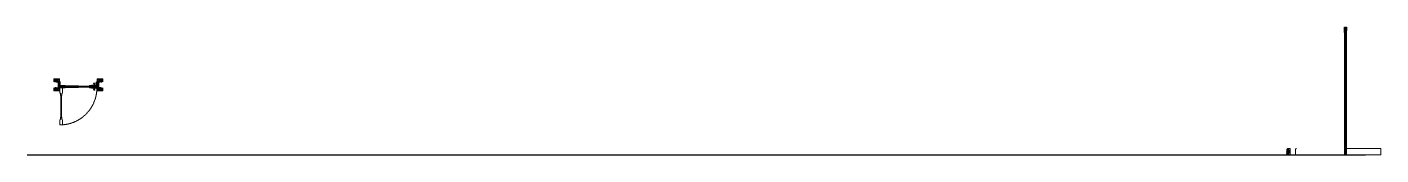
# Model space of a CAD drawing. Header units: inches. Extents: x 230831 to 416194, y 441295 to 526666.
# Drawn here: x 249454 to 281230, y 441295 to 444295 of the extents above; entities that cross this region are included whole.
import ezdxf

# ---------------------------------------------------------------- set-up
doc = ezdxf.new("R2010")
doc.units = ezdxf.units.IN
doc.header["$MEASUREMENT"] = 0
for name, pattern in [('HIDDEN', [0.375, 0.25, -0.125]), ('HIDDEN2', [0.1875, 0.125, -0.0625]), ('xref grd floor$2$HIDDEN2', [0.1875, 0.125, -0.0625])]:
    doc.linetypes.add(name, pattern=pattern)
for name, color, linetype in [('8', 8, 'Continuous'), ('Calliper_wash basin counter', 1, 'Continuous'), ('CQ marble hatch', 8, 'Continuous'), ('CQ SPOT DETAIL DIMENSION', 9, 'Continuous'), ('CQ Wood plan', 23, 'Continuous'), ('WOOD', 23, 'Continuous'), ('xref grd floor$2$Calliper_wash basin counter', 1, 'Continuous')]:
    doc.layers.add(name, color=color, linetype=linetype)
for name, color, linetype, lineweight in [('CQ Hardware Accs.', 1, 'Continuous', 0), ('CQ Marble', 6, 'Continuous', 0), ('CQ Wood', 30, 'Continuous', 0), ('CQ Wood hatch', 32, 'Continuous', 0)]:
    doc.layers.add(name, color=color, linetype=linetype, lineweight=lineweight)

# ---------------------------------------------------------------- blocks, each defined once
blk = doc.blocks.new('door hinge plan')
at = {"layer": 'Calliper_wash basin counter', "linetype": 'HIDDEN2', "lineweight": 0}
for points in [[(18622, -10463), (18622, -10495), (18625, -10495), (18625, -10464)], [(18626, -10447), (18626, -10457), (18635, -10457)], [(18627, -10464), (18627, -10464)], [(18631, -10463), (18631, -10495), (18628, -10495), (18628, -10464)]]:
    blk.add_lwpolyline(points, dxfattribs=at)
blk.add_circle((18626, -10457), 7, dxfattribs=at)
blk = doc.blocks.new('door gasket')
at = {"layer": 'Calliper_wash basin counter', "color": 1, "lineweight": 0}
for points in [[(18558, -10543), (18558, -10544), (18556, -10544), (18558, -10545), (18558, -10546), (18556, -10545), (18558, -10546), (18558, -10546)], [(18559, -10543), (18559, -10544), (18560, -10544), (18559, -10545), (18559, -10546), (18560, -10545), (18559, -10546), (18558, -10546)]]:
    blk.add_lwpolyline(points, dxfattribs=at)
blk.add_circle((18558, -10540), 2.73, dxfattribs=at)
blk.add_arc((18558, -10540), 3.5, 281.1202, 258.8798, dxfattribs=at)
blk = doc.blocks.new('handle + plate bronze LXVI t')
at = {"lineweight": 0}
for p, q in [((7709, 1693), (7681, 1693)), ((7693, 1736), (7709, 1736)), ((7694, 1737), (7709, 1737)), ((7696, 1739), (7709, 1739)), ((7700, 1727), (7718, 1727)), ((7701, 1699), (7717, 1699)), ((7722, 1739), (7709, 1739)), ((7724, 1737), (7709, 1737)), ((7725, 1736), (7709, 1736)), ((7709, 1693), (7737, 1693))]:
    blk.add_line(p, q, dxfattribs=at)
for points in [[(7709, 1689), (7679, 1689), (7679, 1689), (7679, 1692, -0.414214), (7679, 1693), (7681, 1693), (7681, 1694, -0.414214), (7681, 1695), (7686, 1695)], [(7709, 1689), (7684, 1689), (7684, 1689), (7684, 1692, -0.414214), (7684, 1693), (7686, 1693), (7686, 1694, -0.414214), (7686, 1695), (7709, 1695)], [(7709, 1729), (7695, 1729, -0.294682), (7693, 1730, -0.170325), (7692, 1735, -0.297435), (7694, 1737, -0.086967), (7695, 1738, -0.287239), (7696, 1739, -0.069788), (7709, 1740, -0.009766)], [(7700, 1695), (7700, 1698), (7709, 1698), (7701, 1698), (7701, 1699), (7700, 1699, -0.06755), (7700, 1700, 0.10002), (7702, 1726, 0.275691), (7700, 1727), (7700, 1728), (7709, 1728)], [(7709, 1729), (7723, 1729, 0.294682), (7725, 1730, 0.170325), (7726, 1735, 0.297435), (7724, 1737, 0.086967), (7723, 1738, 0.287239), (7721, 1739, 0.069788), (7709, 1740, 0.009766)], [(7718, 1695), (7718, 1698), (7709, 1698), (7717, 1698), (7717, 1699), (7718, 1699, 0.06755), (7717, 1700, -0.10002), (7716, 1726, -0.275691), (7718, 1727), (7718, 1728), (7709, 1728)], [(7709, 1689), (7739, 1689), (7739, 1689), (7739, 1692, 0.414214), (7738, 1693), (7737, 1693), (7737, 1694, 0.414214), (7736, 1695), (7731, 1695)], [(7709, 1689), (7734, 1689), (7734, 1689), (7734, 1692, 0.414214), (7733, 1693), (7732, 1693), (7732, 1694, 0.414214), (7731, 1695), (7709, 1695)]]:
    blk.add_lwpolyline(points, format="xyb", dxfattribs=at)
for points in [[(7700, 1728), (7699, 1728), (7699, 1729)], [(7700, 1728), (7699, 1728), (7699, 1729)], [(7718, 1728), (7719, 1728), (7719, 1729)]]:
    blk.add_lwpolyline(points, dxfattribs=at)
blk = doc.blocks.new('WD-05 GF-19 EDITED')
at = {"layer": 'CQ Wood hatch', "lineweight": 0}
h = blk.add_hatch(dxfattribs=at)
h.set_pattern_fill('ANSI36', color=252, scale=30, style=0)
h.paths.add_polyline_path([(228755, 462756), (228800, 462756), (228800, 462784), (228755, 462784)])
h = blk.add_hatch(dxfattribs=at)
h.set_pattern_fill('ANSI36', color=252, scale=30, style=0)
edge = h.paths.add_edge_path()
edge.add_line((228800, 462738), (228796, 462738))
edge.add_line((228796, 462738), (228796, 462715))
edge.add_line((228796, 462715), (228800, 462715))
edge.add_line((228800, 462715), (228800, 462697))
edge.add_line((228800, 462697), (228780, 462697))
edge.add_line((228780, 462697), (228780, 462703))
edge.add_arc((228780, 462707), 4, 180, 270, ccw=False)
edge.add_line((228776, 462707), (228770, 462707))
edge.add_arc((228715, 462704), 54.6, 362.3567, 373.2056)
edge.add_arc((228752, 462712), 17.6, 376.2685, 412.9273)
edge.add_arc((228766, 462732), 6.95, 182.9984, 239.3492, ccw=False)
edge.add_arc((228765, 462732), 5.85, 87.8243, 181.9115, ccw=False)
edge.add_line((228765, 462737), (228765, 462741))
edge.add_line((228765, 462741), (228760, 462741))
edge.add_line((228760, 462741), (228760, 462750))
edge.add_line((228760, 462750), (228765, 462750))
edge.add_line((228765, 462750), (228765, 462756))
edge.add_line((228765, 462756), (228800, 462756))
edge.add_line((228800, 462756), (228800, 462738))
h = blk.add_hatch(dxfattribs=at)
h.set_pattern_fill('ANSI36', color=252, scale=30, style=0)
h.paths.add_polyline_path([(228800, 462657), (228800, 462657), (228800, 462657), (228800, 462672), (228800, 462707), (228940, 462707), (228940, 462667), (228883, 462667), (228883, 462670), (228879, 462670), (228879, 462657)])
h = blk.add_hatch(dxfattribs=at)
h.set_pattern_fill('ANSI36', color=252, scale=30, style=0)
edge = h.paths.add_edge_path()
edge.add_line((228880, 462666), (228880, 462546))
edge.add_line((228880, 462546), (228884, 462546))
edge.add_arc((228891, 462545), 6.66, 176.9282, 273.7279)
edge.add_line((228891, 462539), (228891, 462533))
edge.add_line((228891, 462533), (228893, 462533))
edge.add_line((228893, 462533), (228893, 462496))
edge.add_line((228893, 462496), (228895, 462496))
edge.add_line((228895, 462496), (228895, 462490))
edge.add_arc((228895, 462487), 3.01, -0.1129, 90, ccw=False)
edge.add_line((228898, 462486), (228900, 462486))
edge.add_line((228900, 462486), (228900, 462496))
edge.add_line((228900, 462496), (228920, 462496))
edge.add_line((228920, 462496), (228920, 462486))
edge.add_line((228920, 462486), (228922, 462486))
edge.add_arc((228925, 462487), 3.01, 90, 180.1129, ccw=False)
edge.add_line((228925, 462490), (228925, 462496))
edge.add_line((228925, 462496), (228927, 462496))
edge.add_line((228927, 462496), (228927, 462533))
edge.add_line((228927, 462533), (228929, 462533))
edge.add_line((228929, 462533), (228929, 462539))
edge.add_arc((228929, 462545), 6.66, 266.2721, 363.0718)
edge.add_line((228936, 462546), (228940, 462546))
edge.add_line((228940, 462546), (228940, 462666))
edge.add_line((228940, 462666), (228909, 462666))
edge.add_line((228909, 462666), (228880, 462666))
h = blk.add_hatch(dxfattribs=at)
h.set_pattern_fill('ANSI36', color=252, scale=30, style=0)
h.paths.add_polyline_path([(228985, 462756), (228940, 462756), (228940, 462784), (228985, 462784)])
h = blk.add_hatch(dxfattribs=at)
h.set_pattern_fill('ANSI36', color=252, scale=30, style=0)
edge = h.paths.add_edge_path()
edge.add_line((228944, 462738), (228940, 462738))
edge.add_line((228940, 462738), (228940, 462756))
edge.add_line((228940, 462756), (228975, 462756))
edge.add_line((228975, 462756), (228975, 462750))
edge.add_line((228975, 462750), (228980, 462750))
edge.add_line((228980, 462750), (228980, 462741))
edge.add_line((228980, 462741), (228975, 462741))
edge.add_line((228975, 462741), (228975, 462737))
edge.add_arc((228975, 462732), 5.85, -1.9115, 92.1757, ccw=False)
edge.add_arc((228974, 462732), 6.95, 300.6508, 357.0016, ccw=False)
edge.add_arc((228988, 462712), 17.6, 127.0727, 163.7315)
edge.add_arc((229025, 462704), 54.6, 166.7944, 177.6433)
edge.add_line((228970, 462707), (228964, 462707))
edge.add_arc((228960, 462707), 4, 270, 360, ccw=False)
edge.add_line((228960, 462703), (228960, 462697))
edge.add_line((228960, 462697), (228940, 462697))
edge.add_line((228940, 462697), (228940, 462715))
edge.add_line((228940, 462715), (228944, 462715))
edge.add_line((228944, 462715), (228944, 462738))
h = blk.add_hatch(dxfattribs=at)
h.set_pattern_fill('ANSI36', color=252, scale=30, style=0)
h.paths.add_polyline_path([(228900, 462232), (228900, 462496), (228920, 462496), (228920, 462232)])
h = blk.add_hatch(dxfattribs=at)
h.set_pattern_fill('ANSI36', color=252, scale=30, style=0)
h.paths.add_polyline_path([(228900, 462232), (228900, 461967), (228920, 461967), (228920, 462232)])
h = blk.add_hatch(dxfattribs=at)
h.set_pattern_fill('ANSI36', color=252, scale=30, style=0)
h.paths.add_polyline_path([(228755, 461707), (228800, 461707), (228800, 461679), (228755, 461679)])
h = blk.add_hatch(dxfattribs=at)
h.set_pattern_fill('ANSI36', color=252, scale=30, style=0)
edge = h.paths.add_edge_path()
edge.add_line((228796, 461725), (228800, 461725))
edge.add_line((228800, 461725), (228800, 461707))
edge.add_line((228800, 461707), (228765, 461707))
edge.add_line((228765, 461707), (228765, 461713))
edge.add_line((228765, 461713), (228760, 461713))
edge.add_line((228760, 461713), (228760, 461722))
edge.add_line((228760, 461722), (228765, 461722))
edge.add_line((228765, 461722), (228765, 461726))
edge.add_arc((228765, 461731), 5.85, 178.0885, 272.1757, ccw=False)
edge.add_arc((228766, 461731), 6.95, 120.6508, 177.0016, ccw=False)
edge.add_arc((228752, 461751), 17.6, 307.0727, 343.7315)
edge.add_arc((228715, 461759), 54.6, 346.7944, 357.6433)
edge.add_line((228770, 461757), (228776, 461757))
edge.add_arc((228780, 461757), 4, 90, 180, ccw=False)
edge.add_line((228780, 461761), (228780, 461767))
edge.add_line((228780, 461767), (228800, 461767))
edge.add_line((228800, 461767), (228800, 461748))
edge.add_line((228800, 461748), (228796, 461748))
edge.add_line((228796, 461748), (228796, 461725))
h = blk.add_hatch(dxfattribs=at)
h.set_pattern_fill('ANSI36', color=252, scale=30, style=0)
h.paths.add_polyline_path([(228800, 461807), (228800, 461807), (228800, 461807), (228800, 461792), (228800, 461757), (228940, 461757), (228940, 461797), (228883, 461797), (228883, 461794), (228879, 461794), (228879, 461807)])
h = blk.add_hatch(dxfattribs=at)
h.set_pattern_fill('ANSI36', color=252, scale=30, style=0)
edge = h.paths.add_edge_path()
edge.add_line((228920, 461967), (228920, 461977))
edge.add_line((228920, 461977), (228922, 461977))
edge.add_arc((228925, 461976), 3.01, 179.8871, 270)
edge.add_line((228925, 461973), (228925, 461968))
edge.add_line((228925, 461968), (228927, 461968))
edge.add_line((228927, 461968), (228927, 461930))
edge.add_line((228927, 461930), (228929, 461930))
edge.add_line((228929, 461930), (228929, 461925))
edge.add_arc((228929, 461918), 6.66, -3.0718, 93.7279, ccw=False)
edge.add_line((228936, 461918), (228940, 461918))
edge.add_line((228940, 461918), (228940, 461798))
edge.add_line((228940, 461798), (228880, 461798))
edge.add_line((228880, 461798), (228880, 461918))
edge.add_line((228880, 461918), (228884, 461918))
edge.add_arc((228891, 461918), 6.66, 86.2721, 183.0718, ccw=False)
edge.add_line((228891, 461925), (228891, 461930))
edge.add_line((228891, 461930), (228893, 461930))
edge.add_line((228893, 461930), (228893, 461968))
edge.add_line((228893, 461968), (228895, 461968))
edge.add_line((228895, 461968), (228895, 461973))
edge.add_arc((228895, 461976), 3.01, 270, 360.1129)
edge.add_line((228898, 461977), (228900, 461977))
edge.add_line((228900, 461977), (228900, 461967))
edge.add_line((228900, 461967), (228920, 461967))
h = blk.add_hatch(dxfattribs=at)
h.set_pattern_fill('ANSI36', color=252, scale=30, style=0)
h.paths.add_polyline_path([(228960, 461767), (228960, 461761, -0.414214), (228964, 461757), (228970, 461757, 0.047373), (228971, 461746, 0.161332), (228978, 461737, -0.250955), (228981, 461732, -0.435265), (228975, 461726), (228975, 461722), (228980, 461722), (228980, 461713), (228975, 461713), (228975, 461707), (228940, 461707), (228940, 461725), (228944, 461725), (228944, 461748), (228940, 461748), (228940, 461757), (228940, 461767)])
h = blk.add_hatch(dxfattribs=at)
h.set_pattern_fill('ANSI36', color=252, scale=30, style=0)
h.paths.add_polyline_path([(228985, 461707), (228940, 461707), (228940, 461679), (228985, 461679)])
at = {"layer": 'CQ Marble', "ltscale": 5, "elevation": 0}
for points in [[(228800, 462809), (228730, 462809), (228730, 462672), (228800, 462672)], [(228940, 462809), (229010, 462809), (229010, 462672), (228940, 462672)], [(228800, 461654), (228730, 461654), (228730, 461792), (228800, 461792)], [(228940, 461654), (229010, 461654), (229010, 461792), (228940, 461792)]]:
    blk.add_lwpolyline(points, dxfattribs=at)
at = {"layer": 'CQ Marble', "color": 251, "ltscale": 5, "true_color": 0x636466, "elevation": 0}
for points in [[(228800, 462804), (228735, 462804), (228735, 462677), (228800, 462677)], [(228800, 462794), (228745, 462794), (228745, 462686), (228800, 462686)], [(228940, 462804), (229005, 462804), (229005, 462677), (228940, 462677)], [(228940, 462794), (228995, 462794), (228995, 462686), (228940, 462686)], [(228800, 461659), (228735, 461659), (228735, 461787), (228800, 461787)], [(228800, 461669), (228745, 461669), (228745, 461777), (228800, 461777)], [(228940, 461659), (229005, 461659), (229005, 461787), (228940, 461787)], [(228940, 461669), (228995, 461669), (228995, 461777), (228940, 461777)]]:
    blk.add_lwpolyline(points, dxfattribs=at)
at = {"layer": 'CQ Wood hatch', "linetype": 'HIDDEN', "lineweight": 5, "ltscale": 50, "elevation": 0}
blk.add_lwpolyline([(229109, 461817), (229119, 461817), (229119, 461816, 0.414791), (229116, 461813), (229110, 461813), (229110, 461811), (229072, 461811), (229072, 461809), (229067, 461809, -0.449416), (229060, 461802), (229060, 461798), (228940, 461798), (228940, 461858), (229060, 461858), (229060, 461854, -0.449416), (229067, 461846), (229072, 461846), (229072, 461844), (229110, 461844), (229110, 461842), (229116, 461842, 0.414791), (229119, 461839), (229119, 461837), (229109, 461837)], format="xyb", close=True, dxfattribs=at)
for points in [[(229374, 461837), (229109, 461837), (229109, 461817), (229374, 461817), (229374, 461837)], [(229374, 461837), (229639, 461837), (229639, 461817), (229374, 461817), (229374, 461837)]]:
    blk.add_lwpolyline(points, dxfattribs=at)
blk.add_lwpolyline([(229808, 461858), (229688, 461858), (229688, 461854, 0.449416), (229681, 461846), (229676, 461846), (229676, 461844), (229638, 461844), (229638, 461842), (229632, 461842, -0.414791), (229629, 461839), (229629, 461837), (229639, 461837), (229639, 461817), (229629, 461817), (229629, 461816, -0.414791), (229632, 461813), (229638, 461813), (229638, 461811), (229676, 461811), (229676, 461809), (229681, 461809, 0.449416), (229688, 461802), (229688, 461798), (229808, 461798), (229808, 461829), (229808, 461829), (229808, 461858)], format="xyb", dxfattribs=at)
at = {"layer": 'CQ Wood hatch', "linetype": 'HIDDEN', "lineweight": 5, "ltscale": 50}
blk.add_arc((228940, 461798, 0), 868, 0, 90, dxfattribs=at)
at = {"layer": 'CQ Wood plan', "elevation": 0}
for points in [[(228755, 462756), (228800, 462756), (228800, 462784), (228755, 462784), (228755, 462756)], [(228985, 462756), (228940, 462756), (228940, 462784), (228985, 462784), (228985, 462756)], [(228940, 462784), (228965, 462784)], [(228900, 462232), (228900, 462496), (228920, 462496), (228920, 462232), (228900, 462232)], [(228900, 462232), (228900, 461967), (228920, 461967), (228920, 462232), (228900, 462232)], [(228755, 461707), (228800, 461707), (228800, 461679), (228755, 461679), (228755, 461707)], [(228879, 461803), (228879, 461807), (228800, 461807)], [(228800, 461807), (228800, 461807), (228800, 461807), (228800, 461807), (228800, 461807), (228800, 461807), (228800, 461802), (228800, 461757), (228940, 461757), (228940, 461797), (228940, 461797), (228883, 461797), (228883, 461794), (228879, 461794), (228879, 461801)], [(228879, 461801), (228876, 461801), (228876, 461803), (228879, 461803)], [(228985, 461707), (228940, 461707), (228940, 461679), (228985, 461679), (228985, 461707)]]:
    blk.add_lwpolyline(points, dxfattribs=at)
for points in [[(228759, 462731, -0.435265), (228765, 462737), (228765, 462741), (228760, 462741), (228760, 462750), (228765, 462750), (228765, 462756), (228800, 462756), (228800, 462697), (228780, 462697), (228780, 462703, -0.414214), (228776, 462707), (228770, 462707, 0.047373), (228769, 462717, 0.161332), (228762, 462726, -0.250955)], [(228981, 462731, 0.435265), (228975, 462737), (228975, 462741), (228980, 462741), (228980, 462750), (228975, 462750), (228975, 462756), (228940, 462756), (228940, 462697), (228960, 462697), (228960, 462703, 0.414214), (228964, 462707), (228970, 462707, -0.047373), (228971, 462717, -0.161332), (228978, 462726, 0.250955)], [(228759, 461732, 0.435265), (228765, 461726), (228765, 461722), (228760, 461722), (228760, 461713), (228765, 461713), (228765, 461707), (228800, 461707), (228800, 461767), (228780, 461767), (228780, 461761, 0.414214), (228776, 461757), (228770, 461757, -0.047373), (228769, 461746, -0.161332), (228762, 461737, 0.250955)], [(228920, 461967), (228920, 461977), (228922, 461977, 0.414791), (228925, 461973), (228925, 461968), (228927, 461968), (228927, 461930), (228929, 461930), (228929, 461925, -0.449416), (228936, 461918), (228940, 461918), (228940, 461798), (228880, 461798), (228880, 461918), (228884, 461918, -0.449416), (228891, 461925), (228891, 461930), (228893, 461930), (228893, 461968), (228895, 461968), (228895, 461973, 0.414791), (228898, 461977), (228900, 461977), (228900, 461967)], [(228981, 461732, -0.435265), (228975, 461726), (228975, 461722), (228980, 461722), (228980, 461713), (228975, 461713), (228975, 461707), (228940, 461707), (228940, 461767), (228960, 461767), (228960, 461761, -0.414214), (228964, 461757), (228970, 461757, 0.047373), (228971, 461746, 0.161332), (228978, 461737, -0.250955)]]:
    blk.add_lwpolyline(points, format="xyb", close=True, dxfattribs=at)
for points in [[(228796, 462715), (228796, 462738), (228800, 462738), (228800, 462715)], [(228944, 462715), (228944, 462738), (228940, 462738), (228940, 462715)], [(228796, 461748), (228796, 461725), (228800, 461725), (228800, 461748)], [(228944, 461748), (228944, 461725), (228940, 461725), (228940, 461748)]]:
    blk.add_lwpolyline(points, close=True, dxfattribs=at)
for points in [[(228800, 462657), (228800, 462657), (228800, 462657), (228800, 462657, 1.496606), (228800, 462657), (228800, 462657), (228800, 462672), (228800, 462707), (228940, 462707), (228940, 462667), (228940, 462667), (228883, 462667), (228883, 462670), (228879, 462670), (228879, 462657), (228800, 462657)], [(228880, 462666), (228880, 462546), (228884, 462546, 0.449416), (228891, 462539), (228891, 462533), (228893, 462533), (228893, 462496), (228895, 462496), (228895, 462490, -0.414791), (228898, 462486), (228900, 462486), (228900, 462496), (228920, 462496), (228920, 462486), (228922, 462486, -0.414791), (228925, 462490), (228925, 462496), (228927, 462496), (228927, 462533), (228929, 462533), (228929, 462539, 0.449416), (228936, 462546), (228940, 462546), (228940, 462666), (228909, 462666), (228909, 462666), (228880, 462666)]]:
    blk.add_lwpolyline(points, format="xyb", dxfattribs=at)
at = {"layer": 'CQ Hardware Accs.', "color": 6, "xscale": -1, "rotation": 90}
blk.add_blockref('handle + plate bronze LXVI t', (230569, 470314, 0), dxfattribs=at)
at = {"layer": 'CQ Hardware Accs.', "color": 6, "rotation": 270}
blk.add_blockref('handle + plate bronze LXVI t', (227251, 470314, 0), dxfattribs=at)
at = {"layer": 'xref grd floor$2$Calliper_wash basin counter', "linetype": 'xref grd floor$2$HIDDEN2', "lineweight": 0, "extrusion": (2.75225e-11, -2.24616e-10, -1), "xscale": -1, "zscale": -1, "rotation": 90}
for name, p in [('door gasket', (-239423, 480360, 0)), ('door hinge plan', (-239397, 480423, 0))]:
    blk.add_blockref(name, p, dxfattribs=at)
blk = doc.blocks.new('wood panel sect')
at = {"lineweight": 0}
h = blk.add_hatch(dxfattribs=at)
h.set_pattern_fill('ANSI31', color=8, scale=40, angle=90)
h.set_pattern_definition([(135, (-8041.1136, 0), (-3.535533906, -3.535533906), [])])
edge = h.paths.add_edge_path()
edge.add_line((253474, 452417), (253519, 452417))
edge.add_line((253519, 452417), (253519, 452337))
edge.add_line((253519, 452337), (253511, 452337))
edge.add_arc((253505, 452330), 9.86, -73.0347, 51.2832, ccw=False)
edge.add_arc((253513, 452304), 17.4, 108.072, 126.9855)
edge.add_arc((253512, 452306), 14.7, 127.5657, 181.9807)
edge.add_line((253497, 452305), (253491, 452305))
edge.add_line((253491, 452305), (253491, 452303))
edge.add_arc((253491, 452298), 5.1, -180.1995, 89.8005, ccw=False)
edge.add_line((253486, 452298), (253484, 452298))
edge.add_line((253484, 452298), (253484, 452292))
edge.add_line((253484, 452292), (253474, 452292))
edge.add_line((253474, 452292), (253474, 452417))
edge = h.paths.add_edge_path()
edge.add_line((253514, 449567), (253514, 449572))
edge.add_line((253514, 449572), (253519, 449572))
edge.add_line((253519, 449572), (253519, 449572))
edge.add_line((253519, 449572), (253519, 449572))
edge.add_line((253519, 449572), (253519, 449647))
edge.add_line((253519, 449647), (253511, 449647))
edge.add_arc((253505, 449655), 9.86, 308.7168, 433.0347)
edge.add_arc((253513, 449681), 17.4, 233.0145, 251.928, ccw=False)
edge.add_arc((253512, 449678), 14.7, 178.0193, 232.4343, ccw=False)
edge.add_line((253497, 449679), (253491, 449679))
edge.add_line((253491, 449679), (253491, 449681))
edge.add_arc((253491, 449686), 5.1, 270.1995, 540.1995)
edge.add_line((253486, 449686), (253484, 449686))
edge.add_line((253484, 449686), (253484, 449692))
edge.add_line((253484, 449692), (253474, 449692))
edge.add_line((253474, 449692), (253474, 449567))
edge.add_line((253474, 449567), (253474, 449567))
edge.add_line((253474, 449567), (253514, 449567))
edge.add_arc((253519, 449567), 5, 179.9116, 180, ccw=False)
at = {"layer": 'CQ SPOT DETAIL DIMENSION', "color": 8, "lineweight": 0}
for p, q in [((253474, 449567, 0), (253474, 452292, 0)), ((253484, 449686, 0), (253484, 452298, 0)), ((253486, 449686, 0), (253486, 452298, 0)), ((253496, 449686, 0), (253496, 452298, 0)), ((253497, 449678, 0), (253497, 452305, 0)), ((253515, 449655, 0), (253515, 452330, 0)), ((253519, 449572, 0), (253519, 452337, 0))]:
    blk.add_line(p, q, dxfattribs=at)
at = {"layer": 'WOOD', "elevation": 0}
for points in [[(253474, 452417), (253519, 452417), (253519, 452337), (253511, 452337, -0.60275), (253508, 452320, 0.082713), (253503, 452317, 0.241995), (253497, 452305), (253491, 452305), (253491, 452303, -2.414214), (253486, 452298), (253484, 452298), (253484, 452292), (253474, 452292), (253474, 452417)], [(253514, 449567), (253514, 449572), (253519, 449572), (253519, 449647), (253511, 449647, 0.60275), (253508, 449664, -0.082713), (253503, 449667, -0.241995), (253497, 449679), (253491, 449679), (253491, 449681, 2.414214), (253486, 449686), (253484, 449686), (253484, 449692), (253474, 449692), (253474, 449567)]]:
    blk.add_lwpolyline(points, format="xyb", dxfattribs=at)
blk.add_lwpolyline([(253474, 449567), (253514, 449567)], dxfattribs=at)

msp = doc.modelspace()

# ---------------------------------------------------------------- hatches: boundary and pattern name
at = {"layer": 'CQ marble hatch', "ltscale": 1000}
h = msp.add_hatch(dxfattribs=at)
h.set_pattern_fill('ANSI36', color=256, scale=25, style=0)
h.set_pattern_definition([(45, (40692.6213, -8121.9684), (1.657281518, 6.0766989), [7.8125, -1.5625, 0, -1.5625])])
edge = h.paths.add_edge_path()
edge.add_line((279052.27, 441295.208), (279052.27, 441445.212))
edge.add_line((279052.27, 441445.212), (279037.27, 441445.212))
edge.add_line((279037.27, 441445.212), (279037.27, 441440.212))
edge.add_arc((279037.27, 441430.212), 10, 90, 180)
edge.add_line((279027.27, 441430.212), (279022.27, 441430.212))
edge.add_line((279022.27, 441430.212), (279022.27, 441295.208))
edge.add_line((279022.27, 441295.208), (279052.27, 441295.208))
at = {"layer": 'CQ SPOT DETAIL DIMENSION', "lineweight": 0}
h = msp.add_hatch(dxfattribs=at)
h.set_pattern_fill('AR-SAND', color=8, scale=5)
h.set_pattern_definition([(37.5, (32893.703, -8121.985), (-0.31496679, 9.63411885), [0, -7.6, 0, -8.5, 0, -8.125]), (7.5, (32893.703, -8121.985), (8.84888353, 14.11073033), [0, -4.1, 0, -6.85, 0, -2.625]), (327.5, (32887.553, -8121.985), (15.57070931, 0.02829527), [0, -2.5, 0, -9, 0, -11.75]), (317.5, (32887.553, -8121.985), (15.03063302, 4.38837782), [0, -1.25, 0, -5.9, 0, -6.75])])
h.paths.add_polyline_path([(280394.58, 441445.191), (280419.58, 441445.191), (280419.58, 441295.191), (280394.58, 441295.191)])

# ---------------------------------------------------------------- linework, layer by layer
at = {"layer": '8', "color": 6, "lineweight": 0, "ltscale": 5, "elevation": -0.001}
msp.add_lwpolyline([(279251.38, 441445.037), (279236.38, 441445.037), (279236.38, 441440.037, 0.414213562), (279226.38, 441430.037), (279221.38, 441430.037), (279221.38, 441295.033), (279251.38, 441295.033)], format="xyb", dxfattribs=at)
at = {"layer": '8', "color": 6, "lineweight": 0, "ltscale": 5}
msp.add_lwpolyline([(280394.58, 441445.191), (280419.58, 441445.191), (280419.58, 441295.191), (280394.58, 441295.191)], close=True, dxfattribs=at)
at = {"layer": '8', "color": 6, "lineweight": 0, "ltscale": 5, "elevation": -0.001}
msp.add_lwpolyline([(280419.579, 441445.183), (281229.512, 441445.183), (281229.512, 441295.183), (280419.579, 441295.183)], close=True, dxfattribs=at)
at = {"layer": 'CQ Marble', "color": 6, "lineweight": 0, "ltscale": 5, "elevation": -0.001}
msp.add_lwpolyline([(279052.27, 441295.208), (279052.27, 441445.212), (279037.27, 441445.212), (279037.27, 441440.212, 0.414213562), (279027.27, 441430.212), (279022.27, 441430.212), (279022.27, 441295.208), (279052.27, 441295.208)], format="xyb", dxfattribs=at)
at = {"layer": 'CQ SPOT DETAIL DIMENSION'}
msp.add_line((249453.723, 441295.183, -0.001), (280870.847, 441295.183, -0.001), dxfattribs=at)
at = {"layer": 'CQ Wood'}
for p, q in [((279052.27, 441445.062, -0.001), (279097.192, 441295.208, -0.001)), ((279097.192, 441445.062, -0.001), (279052.27, 441295.208, -0.001)), ((280392.575, 441445.183, 0), (280374.575, 441295.183, 0)), ((280374.575, 441445.183, 0), (280392.575, 441295.183, 0))]:
    msp.add_line(p, q, dxfattribs=at)
for points, elevation in [([(279052.27, 441445.062), (279097.192, 441445.062), (279097.192, 441295.208), (279052.27, 441295.208)], -0.001), ([(280374.575, 441445.183), (280392.575, 441445.183), (280392.575, 441295.183), (280374.575, 441295.183)], 0)]:
    msp.add_lwpolyline(points, close=True, dxfattribs=dict(at, elevation=elevation))

# ---------------------------------------------------------------- block references
at = {"layer": 'CQ SPOT DETAIL DIMENSION', "color": 2}
msp.add_blockref('wood panel sect', (26900.444, -8121.994, -0.001), dxfattribs=at)
at = {"layer": 'CQ Wood', "rotation": 270}
msp.add_blockref('WD-05 GF-19 EDITED', (-211573.621, 671807.372, 0.001), dxfattribs=at)

doc.saveas('drawing.dxf')
